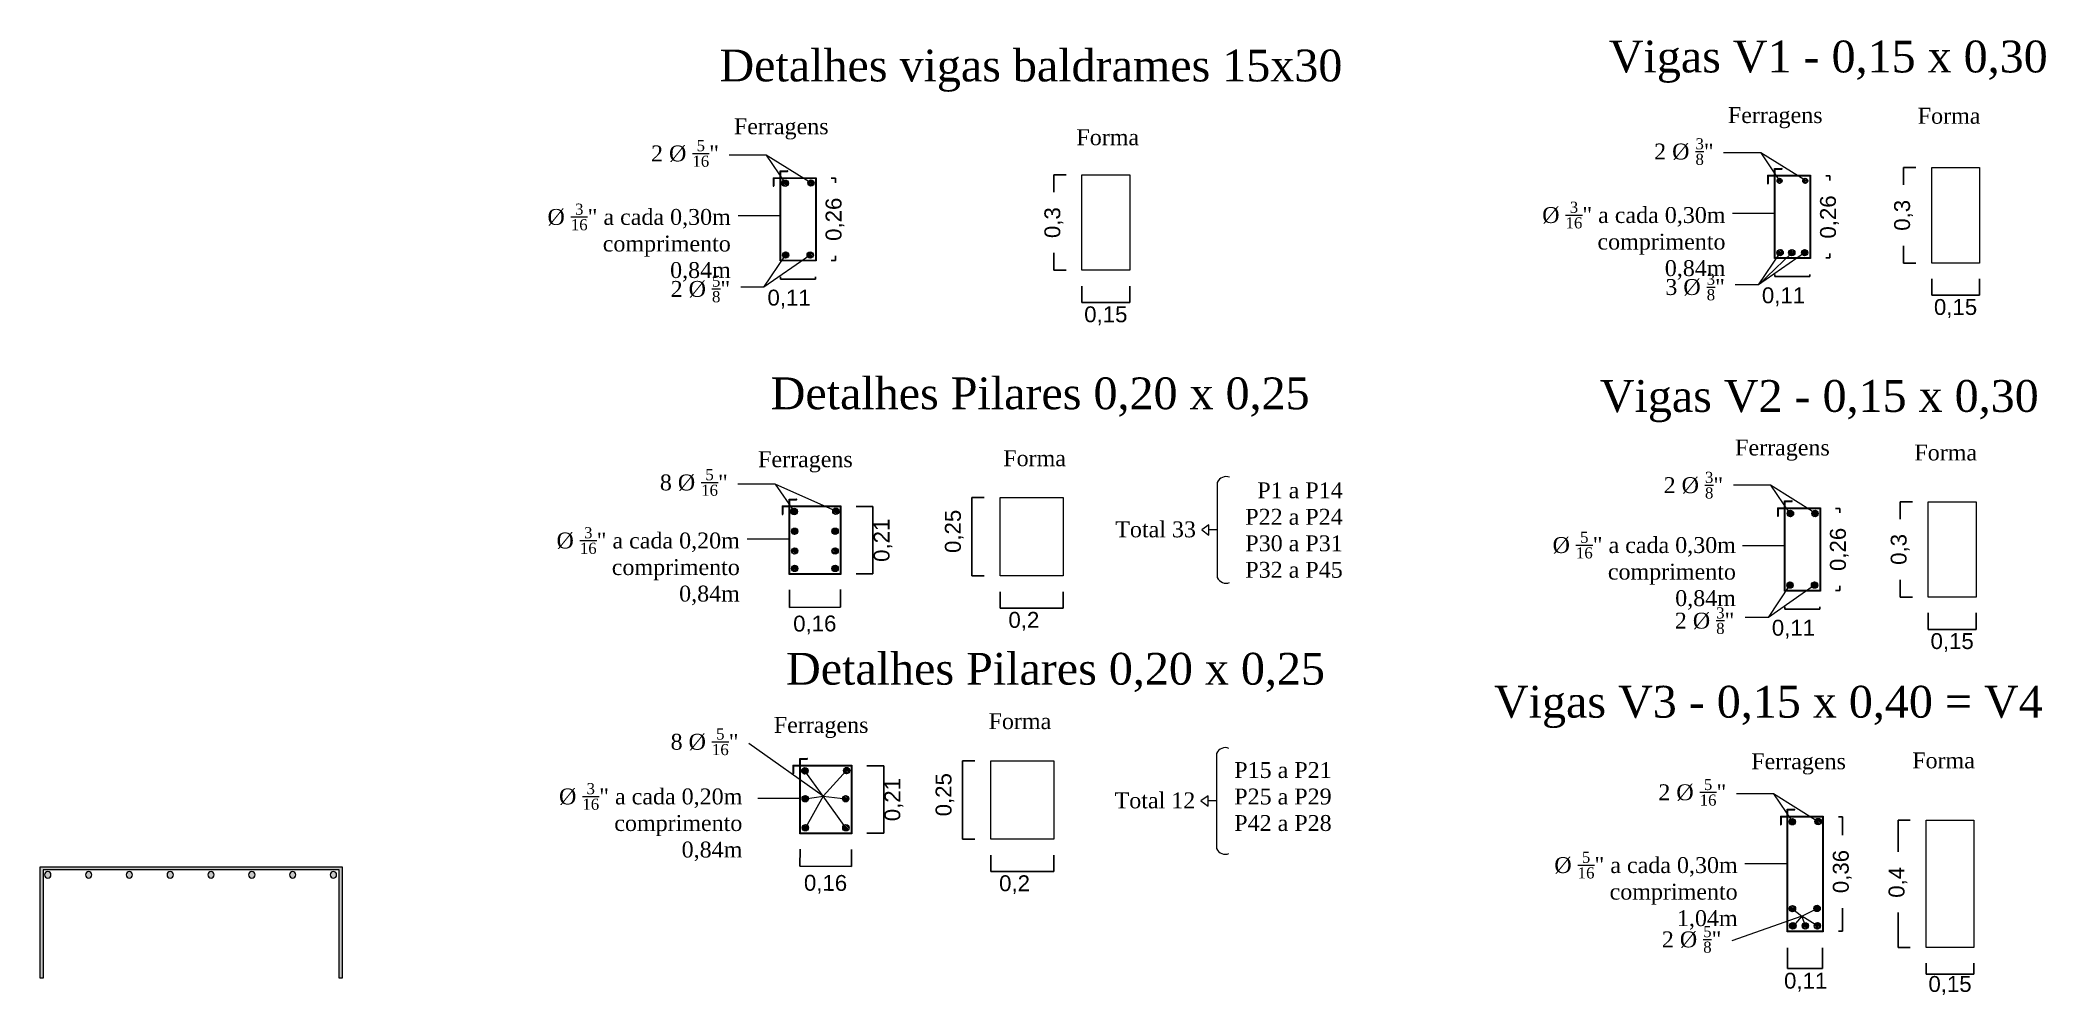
# Model space of a CAD drawing. Header units: metres. Extents: x 1628 to 1845, y 824 to 931.
# Drawn here: x 1770.18 to 1776.49, y 824.07 to 827.08 of the extents above; entities that cross this region are included whole.
import ezdxf

# ---------------------------------------------------------------- set-up
doc = ezdxf.new("R2010")
doc.units = ezdxf.units.M
doc.header["$LTSCALE"] = 0.15
doc.linetypes.add('CONTINUO', pattern=[0])
doc.layers.get('0').update_dxf_attribs({"lineweight": 0, "plot": 0})
doc.layers.get('Defpoints').update_dxf_attribs({"lineweight": 0})
doc.layers.add('Alvenaria', color=170, linetype='Continuous', lineweight=0)
doc.layers.add('Texto', color=7, linetype='Continuous', lineweight=0)
doc.layers.add('SELO', color=5, linetype='Continuous')
doc.styles.add('lunardi 01', font='times.ttf', dxfattribs={"height": 0.05})
doc.styles.get("Standard").update_dxf_attribs({"font": 'arial.ttf'})
doc.dimstyles.new('Lunardi 005', dxfattribs={"dimtxt": 0.05, "dimasz": 0, "dimexe": 0, "dimexo": 0.05, "dimgap": 0.05, "dimtad": 0, "dimzin": 9, "dimtxsty": 'Standard', "dimblk": 'DOT', "dimcen": 1.3, "dimclrd": 1, "dimclre": 1, "dimclrt": 1, "dimadec": 0, "dimazin": 0, "dimtfac": 1, "dimtmove": 2, "dimatfit": 2, "dimldrblk": 'DOT', "dimfxl": 1, "dimarcsym": 0})

msp = doc.modelspace()

# ---------------------------------------------------------------- texts
at = {"layer": 'Texto', "ltscale": 0.2, "style": 'lunardi 01'}
for s, p in [('Detalhes vigas baldrames 15x30', (1772.3153, 826.9505)), ('Vigas V1 - 0,15 x 0,30', (1775.1121, 826.9787)), ('Detalhes Pilares 0,20 x 0,25', (1772.4765, 825.9193)), ('Vigas V2 - 0,15 x 0,30', (1775.0838, 825.911)), ('Detalhes Pilares 0,20 x 0,25', (1772.5248, 825.053)), ('Vigas V3 - 0,15 x 0,40 = V4', (1774.7511, 824.9493))]:
    msp.add_text(s, height=0.1, dxfattribs=at).set_placement(p)
at = {"layer": 'Texto', "ltscale": 0.2, "char_height": 0.05, "attachment_point": 3, "style": 'lunardi 01'}
for s, insert, width in [('Ferragens', (1772.6584, 826.8342), 0.38616), ('Ferragens', (1775.7843, 826.8695), 0.38616), ('Forma', (1776.2809, 826.8673), 0.38616), ('Forma', (1773.635, 826.7998), 0.38616), ('Ferragens', (1775.8071, 825.8239), 0.38616), ('Ferragens', (1772.7345, 825.787), 0.38616), ('Forma', (1773.4049, 825.7902), 0.38616), ('Forma', (1776.2702, 825.8082), 0.38616), ('P1 a P14\\PP22 a P24\\PP30 a P31\\PP32 a P45', (1774.2753, 825.6893), 0.38616), ('Total 33', (1773.8137, 825.5665), 0.38616), ('Ferragens', (1772.7839, 824.9514), 0.38616), ('Forma', (1773.3587, 824.9632), 0.38616), ('Ferragens', (1775.8577, 824.8369), 0.38616), ('Forma', (1776.2634, 824.8398), 0.38616), ('P15 a P21\\PP25 a P29\\PP42 a P28', (1774.2405, 824.8095), 0.970879), ('Total 12', (1773.8116, 824.714), 0.38616)]:
    msp.add_mtext(s, dxfattribs=dict(at, insert=insert, width=width))
at = {"layer": 'Texto', "lineweight": 0, "char_height": 0.05, "attachment_point": 3, "style": 'lunardi 01'}
for s, insert, width in [('\\A1;2 %%C {\\H0.7x;\\S3/8;\\H1.4286x;"}', (1775.4419, 826.7718), 0.538393), ('\\A1;2 %%C {\\H0.7x;\\S5/16;}"', (1772.3138, 826.7659), 0.538393), ('\\A1;%%C {\\H0.7x;\\S3/16;}" a cada 0,30m comprimento 0,84m', (1772.3509, 826.5661), 0.600513), ('\\A1;%%C {\\H0.7x;\\S3/16;}" a cada 0,30m comprimento 0,84m', (1775.4791, 826.5721), 0.600513), ('\\A1;2 %%C {\\H0.7x;\\S5/8;}"', (1772.349, 826.3397), 0.538393), ('\\A1;3 %%C {\\H0.7x;\\S3/8;}"', (1775.4772, 826.3457), 0.538393), ('\\A1;8 %%C {\\H0.7x;\\S5/16;}"', (1772.3415, 825.731), 0.538393), ('\\A1;2 %%C {\\H0.7x;\\S3/8;\\H1.4286x;"}', (1775.4718, 825.7225), 0.538393), ('\\A1;%%C {\\H0.7x;\\S3/16;}" a cada 0,20m comprimento 0,84m', (1772.3793, 825.5484), 0.600513), ('\\A1;%%C {\\H0.7x;\\S5/16;\\H1.4286x;"} a cada 0,30m comprimento 0,84m', (1775.5118, 825.5341), 0.600513), ('\\A1;2 %%C {\\H0.7x;\\S3/8;\\H1.4286x;"}', (1775.507, 825.2963), 0.538393), ('\\A1;8 %%C {\\H0.7x;\\S5/16;}"', (1772.3753, 824.9153), 0.538393), ('\\A1;2 %%C {\\H0.7x;\\S5/16;}"', (1775.4816, 824.7565), 0.538393), ('\\A1;%%C {\\H0.7x;\\S3/16;}" a cada 0,20m comprimento 0,84m', (1772.3872, 824.7434), 0.600513), ('\\A1;%%C {\\H0.7x;\\S5/16;\\H1.4286x;"} a cada 0,30m comprimento 1,04m', (1775.5173, 824.5275), 0.600513), ('\\A1;2 %%C {\\H0.7x;\\S5/8;}"', (1775.4662, 824.2938), 0.538393)]:
    msp.add_mtext(s, dxfattribs=dict(at, insert=insert, width=width))

# ---------------------------------------------------------------- blocks, each defined once
blk = doc.blocks.new('*D228')
at = {"layer": 'Defpoints', "color": 0}
for p in [(1773.4553, 826.6562), (1773.3667, 826.3562), (1773.4553, 826.3562)]:
    blk.add_point(p, dxfattribs=at)
at = {"layer": 'Texto', "color": 1, "lineweight": -2}
for p, q in [((1773.4053, 826.6562), (1773.3667, 826.6562)), ((1773.3667, 826.6562), (1773.3667, 826.6017)), ((1773.3667, 826.3562), (1773.3667, 826.4107)), ((1773.4053, 826.3562), (1773.3667, 826.3562))]:
    blk.add_line(p, q, dxfattribs=at)
at = {"layer": 'Texto', "color": 1, "lineweight": 0, "insert": (1773.3667, 826.5062), "char_height": 0.05, "attachment_point": 5, "rotation": 90}
blk.add_mtext('0,3', dxfattribs=at)
blk = doc.blocks.new('_Dot')
at = {"color": 0, "linetype": 'ByBlock', "lineweight": -2}
blk.add_line((-0.5, 0), (-1, 0), dxfattribs=at)
at = {"color": 0, "linetype": 'ByBlock', "const_width": 0.5}
blk.add_lwpolyline([(-0.25, 0, 1), (0.25, 0, 1)], format="xyb", close=True, dxfattribs=at)
blk = doc.blocks.new('*D229')
at = {"layer": 'Defpoints', "color": 0}
for p in [(1773.4553, 826.3562), (1773.6053, 826.3562), (1773.4553, 826.2547)]:
    blk.add_point(p, dxfattribs=at)
at = {"layer": 'Texto', "color": 1, "lineweight": -2}
for p, q in [((1773.4553, 826.3062), (1773.4553, 826.2547)), ((1773.6053, 826.3062), (1773.6053, 826.2547)), ((1773.6053, 826.2547), (1773.4553, 826.2547))]:
    blk.add_line(p, q, dxfattribs=at)
at = {"layer": 'Texto', "color": 1, "lineweight": 0, "insert": (1773.5303, 826.2132), "char_height": 0.05, "attachment_point": 5}
blk.add_mtext('0,15', dxfattribs=at)
blk = doc.blocks.new('*D230')
at = {"layer": 'Defpoints', "color": 0}
for p in [(1772.6169, 826.6456), (1772.6169, 826.3876), (1772.6798, 826.3876)]:
    blk.add_point(p, dxfattribs=at)
at = {"layer": 'Texto', "color": 1, "lineweight": -2}
for p, q in [((1772.6669, 826.6456), (1772.6798, 826.6456)), ((1772.6798, 826.6456), (1772.6798, 826.6316)), ((1772.6798, 826.3876), (1772.6798, 826.4017)), ((1772.6669, 826.3876), (1772.6798, 826.3876))]:
    blk.add_line(p, q, dxfattribs=at)
at = {"layer": 'Texto', "color": 1, "lineweight": 0, "insert": (1772.6787, 826.5167), "char_height": 0.05, "attachment_point": 5, "rotation": 90}
blk.add_mtext('0,26', dxfattribs=at)
blk = doc.blocks.new('*D224')
at = {"layer": 'Defpoints', "color": 0}
for p in [(1772.5069, 826.3856), (1772.6169, 826.3857), (1772.6169, 826.3289)]:
    blk.add_point(p, dxfattribs=at)
at = {"layer": 'Texto', "color": 1, "lineweight": -2}
for p, q in [((1772.5069, 826.3356), (1772.5069, 826.3289)), ((1772.5069, 826.3289), (1772.6169, 826.3289)), ((1772.6169, 826.3357), (1772.6169, 826.3289))]:
    blk.add_line(p, q, dxfattribs=at)
at = {"layer": 'Texto', "color": 1, "lineweight": 0, "insert": (1772.5342, 826.2657), "char_height": 0.05, "attachment_point": 5, "rotation": 0.01011}
blk.add_mtext('0,11', dxfattribs=at)
blk = doc.blocks.new('*D231')
at = {"layer": 'Defpoints', "color": 0}
for p in [(1773.1975, 825.6412), (1773.1089, 825.395), (1773.1975, 825.395)]:
    blk.add_point(p, dxfattribs=at)
at = {"layer": 'Texto', "color": 1, "lineweight": -2}
for p, q in [((1773.1475, 825.6412), (1773.1089, 825.6412)), ((1773.1089, 825.6412), (1773.1089, 825.395)), ((1773.1475, 825.395), (1773.1089, 825.395))]:
    blk.add_line(p, q, dxfattribs=at)
at = {"layer": 'Texto', "color": 1, "lineweight": 0, "insert": (1773.0539, 825.5351), "char_height": 0.05, "attachment_point": 5, "rotation": 90}
blk.add_mtext('0,25', dxfattribs=at)
blk = doc.blocks.new('*D232')
at = {"layer": 'Defpoints', "color": 0}
for p in [(1773.1975, 825.395), (1773.3963, 825.395), (1773.1975, 825.2936)]:
    blk.add_point(p, dxfattribs=at)
at = {"layer": 'Texto', "color": 1, "lineweight": -2}
for p, q in [((1773.1975, 825.345), (1773.1975, 825.2936)), ((1773.3963, 825.345), (1773.3963, 825.2936)), ((1773.3963, 825.2936), (1773.1975, 825.2936))]:
    blk.add_line(p, q, dxfattribs=at)
at = {"layer": 'Texto', "color": 1, "lineweight": 0, "insert": (1773.2725, 825.2521), "char_height": 0.05, "attachment_point": 5}
blk.add_mtext('0,2', dxfattribs=at)
blk = doc.blocks.new('*D233')
at = {"layer": 'Defpoints', "color": 0}
for p in [(1772.6953, 825.613), (1772.6953, 825.4018), (1772.7979, 825.4018)]:
    blk.add_point(p, dxfattribs=at)
at = {"layer": 'Texto', "color": 1, "lineweight": -2}
for p, q in [((1772.7453, 825.613), (1772.7979, 825.613)), ((1772.7979, 825.613), (1772.7979, 825.4018)), ((1772.7453, 825.4018), (1772.7979, 825.4018))]:
    blk.add_line(p, q, dxfattribs=at)
at = {"layer": 'Texto', "color": 1, "lineweight": 0, "insert": (1772.8297, 825.5071), "char_height": 0.05, "attachment_point": 5, "rotation": 90}
blk.add_mtext('0,21', dxfattribs=at)
blk = doc.blocks.new('*D234')
at = {"layer": 'Defpoints', "color": 0}
for p in [(1772.5353, 825.4008), (1772.6953, 825.4018), (1772.6959, 825.2966)]:
    blk.add_point(p, dxfattribs=at)
at = {"layer": 'Texto', "color": 1, "lineweight": -2}
for p, q in [((1772.5356, 825.3508), (1772.5359, 825.2956)), ((1772.6956, 825.3518), (1772.6959, 825.2966)), ((1772.5359, 825.2956), (1772.6959, 825.2966))]:
    blk.add_line(p, q, dxfattribs=at)
at = {"layer": 'Texto', "color": 1, "lineweight": 0, "insert": (1772.6151, 825.2406), "char_height": 0.05, "attachment_point": 5, "rotation": 0.35809}
blk.add_mtext('0,16', dxfattribs=at)
blk = doc.blocks.new('*D235')
at = {"layer": 'Defpoints', "color": 0}
for p in [(1773.1682, 824.8129), (1773.0796, 824.5667), (1773.1682, 824.5667)]:
    blk.add_point(p, dxfattribs=at)
at = {"layer": 'Texto', "color": 1, "lineweight": -2}
for p, q in [((1773.1182, 824.8129), (1773.0796, 824.8129)), ((1773.0796, 824.8129), (1773.0796, 824.5667)), ((1773.1182, 824.5667), (1773.0796, 824.5667))]:
    blk.add_line(p, q, dxfattribs=at)
at = {"layer": 'Texto', "color": 1, "lineweight": 0, "insert": (1773.0246, 824.7068), "char_height": 0.05, "attachment_point": 5, "rotation": 90}
blk.add_mtext('0,25', dxfattribs=at)
blk = doc.blocks.new('*D236')
at = {"layer": 'Defpoints', "color": 0}
for p in [(1773.1682, 824.5667), (1773.367, 824.5667), (1773.1682, 824.4652)]:
    blk.add_point(p, dxfattribs=at)
at = {"layer": 'Texto', "color": 1, "lineweight": -2}
for p, q in [((1773.1682, 824.5167), (1773.1682, 824.4652)), ((1773.367, 824.5167), (1773.367, 824.4652)), ((1773.367, 824.4652), (1773.1682, 824.4652))]:
    blk.add_line(p, q, dxfattribs=at)
at = {"layer": 'Texto', "color": 1, "lineweight": 0, "insert": (1773.2432, 824.4237), "char_height": 0.05, "attachment_point": 5}
blk.add_mtext('0,2', dxfattribs=at)
blk = doc.blocks.new('*D237')
at = {"layer": 'Defpoints', "color": 0}
for p in [(1772.7291, 824.7973), (1772.7291, 824.5861), (1772.8317, 824.5861)]:
    blk.add_point(p, dxfattribs=at)
at = {"layer": 'Texto', "color": 1, "lineweight": -2}
for p, q in [((1772.7791, 824.7973), (1772.8317, 824.7973)), ((1772.8317, 824.7973), (1772.8317, 824.5861)), ((1772.7791, 824.5861), (1772.8317, 824.5861))]:
    blk.add_line(p, q, dxfattribs=at)
at = {"layer": 'Texto', "color": 1, "lineweight": 0, "insert": (1772.8635, 824.6914), "char_height": 0.05, "attachment_point": 5, "rotation": 90}
blk.add_mtext('0,21', dxfattribs=at)
blk = doc.blocks.new('*D238')
at = {"layer": 'Defpoints', "color": 0}
for p in [(1772.5691, 824.5851), (1772.7311, 824.5841), (1772.7304, 824.4808)]:
    blk.add_point(p, dxfattribs=at)
at = {"layer": 'Texto', "color": 1, "lineweight": -2}
for p, q in [((1772.5688, 824.5351), (1772.5684, 824.4818)), ((1772.7308, 824.5341), (1772.7304, 824.4808)), ((1772.5684, 824.4818), (1772.7304, 824.4808))]:
    blk.add_line(p, q, dxfattribs=at)
at = {"layer": 'Texto', "color": 1, "lineweight": 0, "insert": (1772.6489, 824.4249), "char_height": 0.05, "attachment_point": 5, "rotation": 359.64633}
blk.add_mtext('0,16', dxfattribs=at)
blk = doc.blocks.new('*D239')
at = {"layer": 'Defpoints', "color": 0}
for p in [(1776.1276, 826.6792), (1776.039, 826.3792), (1776.1276, 826.3792)]:
    blk.add_point(p, dxfattribs=at)
at = {"layer": 'Texto', "color": 1, "lineweight": -2}
for p, q in [((1776.0776, 826.6792), (1776.039, 826.6792)), ((1776.039, 826.6792), (1776.039, 826.6248)), ((1776.039, 826.3792), (1776.039, 826.4337)), ((1776.0776, 826.3792), (1776.039, 826.3792))]:
    blk.add_line(p, q, dxfattribs=at)
at = {"layer": 'Texto', "color": 1, "lineweight": 0, "insert": (1776.039, 826.5292), "char_height": 0.05, "attachment_point": 5, "rotation": 90}
blk.add_mtext('0,3', dxfattribs=at)
blk = doc.blocks.new('*D240')
at = {"layer": 'Defpoints', "color": 0}
for p in [(1776.1276, 826.3792), (1776.2776, 826.3792), (1776.1276, 826.2778)]:
    blk.add_point(p, dxfattribs=at)
at = {"layer": 'Texto', "color": 1, "lineweight": -2}
for p, q in [((1776.1276, 826.3292), (1776.1276, 826.2778)), ((1776.2776, 826.3292), (1776.2776, 826.2778)), ((1776.2776, 826.2778), (1776.1276, 826.2778))]:
    blk.add_line(p, q, dxfattribs=at)
at = {"layer": 'Texto', "color": 1, "lineweight": 0, "insert": (1776.2026, 826.2362), "char_height": 0.05, "attachment_point": 5}
blk.add_mtext('0,15', dxfattribs=at)
blk = doc.blocks.new('*D241')
at = {"layer": 'Defpoints', "color": 0}
for p in [(1775.7442, 826.653), (1775.7442, 826.395), (1775.8071, 826.395)]:
    blk.add_point(p, dxfattribs=at)
at = {"layer": 'Texto', "color": 1, "lineweight": -2}
for p, q in [((1775.7942, 826.653), (1775.8071, 826.653)), ((1775.8071, 826.653), (1775.8071, 826.6389)), ((1775.7942, 826.395), (1775.8071, 826.395)), ((1775.8071, 826.395), (1775.8071, 826.4091))]:
    blk.add_line(p, q, dxfattribs=at)
at = {"layer": 'Texto', "color": 1, "lineweight": 0, "insert": (1775.806, 826.524), "char_height": 0.05, "attachment_point": 5, "rotation": 90}
blk.add_mtext('0,26', dxfattribs=at)
blk = doc.blocks.new('*D225')
at = {"layer": 'Defpoints', "color": 0}
for p in [(1775.6342, 826.393), (1775.7442, 826.393), (1775.7442, 826.3363)]:
    blk.add_point(p, dxfattribs=at)
at = {"layer": 'Texto', "color": 1, "lineweight": -2}
for p, q in [((1775.6342, 826.343), (1775.6342, 826.3363)), ((1775.6342, 826.3363), (1775.7442, 826.3363)), ((1775.7442, 826.343), (1775.7442, 826.3363))]:
    blk.add_line(p, q, dxfattribs=at)
at = {"layer": 'Texto', "color": 1, "lineweight": 0, "insert": (1775.6615, 826.273), "char_height": 0.05, "attachment_point": 5}
blk.add_mtext('0,11', dxfattribs=at)
blk = doc.blocks.new('*D242')
at = {"layer": 'Defpoints', "color": 0}
for p in [(1776.1169, 825.6284), (1776.0283, 825.3284), (1776.1169, 825.3284)]:
    blk.add_point(p, dxfattribs=at)
at = {"layer": 'Texto', "color": 1, "lineweight": -2}
for p, q in [((1776.0669, 825.6284), (1776.0283, 825.6284)), ((1776.0283, 825.6284), (1776.0283, 825.5739)), ((1776.0283, 825.3284), (1776.0283, 825.3829)), ((1776.0669, 825.3284), (1776.0283, 825.3284))]:
    blk.add_line(p, q, dxfattribs=at)
at = {"layer": 'Texto', "color": 1, "lineweight": 0, "insert": (1776.0283, 825.4784), "char_height": 0.05, "attachment_point": 5, "rotation": 90}
blk.add_mtext('0,3', dxfattribs=at)
blk = doc.blocks.new('*D243')
at = {"layer": 'Defpoints', "color": 0}
for p in [(1776.1169, 825.3284), (1776.2669, 825.3284), (1776.1169, 825.2269)]:
    blk.add_point(p, dxfattribs=at)
at = {"layer": 'Texto', "color": 1, "lineweight": -2}
for p, q in [((1776.1169, 825.2784), (1776.1169, 825.2269)), ((1776.2669, 825.2784), (1776.2669, 825.2269)), ((1776.2669, 825.2269), (1776.1169, 825.2269))]:
    blk.add_line(p, q, dxfattribs=at)
at = {"layer": 'Texto', "color": 1, "lineweight": 0, "insert": (1776.1919, 825.1854), "char_height": 0.05, "attachment_point": 5}
blk.add_mtext('0,15', dxfattribs=at)
blk = doc.blocks.new('*D244')
at = {"layer": 'Defpoints', "color": 0}
for p in [(1775.7754, 825.6074), (1775.7754, 825.3494), (1775.8383, 825.3494)]:
    blk.add_point(p, dxfattribs=at)
at = {"layer": 'Texto', "color": 1, "lineweight": -2}
for p, q in [((1775.8254, 825.6074), (1775.8383, 825.6074)), ((1775.8383, 825.6074), (1775.8383, 825.5933)), ((1775.8254, 825.3494), (1775.8383, 825.3494)), ((1775.8383, 825.3494), (1775.8383, 825.3635))]:
    blk.add_line(p, q, dxfattribs=at)
at = {"layer": 'Texto', "color": 1, "lineweight": 0, "insert": (1775.8372, 825.4784), "char_height": 0.05, "attachment_point": 5, "rotation": 90}
blk.add_mtext('0,26', dxfattribs=at)
blk = doc.blocks.new('*D226')
at = {"layer": 'Defpoints', "color": 0}
for p in [(1775.6654, 825.3474), (1775.7754, 825.3474), (1775.7754, 825.2907)]:
    blk.add_point(p, dxfattribs=at)
at = {"layer": 'Texto', "color": 1, "lineweight": -2}
for p, q in [((1775.6654, 825.2974), (1775.6654, 825.2907)), ((1775.6654, 825.2907), (1775.7754, 825.2907)), ((1775.7754, 825.2974), (1775.7754, 825.2907))]:
    blk.add_line(p, q, dxfattribs=at)
at = {"layer": 'Texto', "color": 1, "lineweight": 0, "insert": (1775.6927, 825.2274), "char_height": 0.05, "attachment_point": 5}
blk.add_mtext('0,11', dxfattribs=at)
blk = doc.blocks.new('*D245')
at = {"layer": 'Defpoints', "color": 0}
for p in [(1776.1102, 824.6267), (1776.0216, 824.2267), (1776.1102, 824.2267)]:
    blk.add_point(p, dxfattribs=at)
at = {"layer": 'Texto', "color": 1, "lineweight": -2}
for p, q in [((1776.0602, 824.6267), (1776.0216, 824.6267)), ((1776.0216, 824.6267), (1776.0216, 824.5267)), ((1776.0216, 824.2267), (1776.0216, 824.3359)), ((1776.0602, 824.2267), (1776.0216, 824.2267))]:
    blk.add_line(p, q, dxfattribs=at)
at = {"layer": 'Texto', "color": 1, "lineweight": 0, "insert": (1776.0216, 824.4313), "char_height": 0.05, "attachment_point": 5, "rotation": 90}
blk.add_mtext('0,4', dxfattribs=at)
blk = doc.blocks.new('*D246')
at = {"layer": 'Defpoints', "color": 0}
for p in [(1776.1102, 824.2267), (1776.2602, 824.2267), (1776.1102, 824.1422)]:
    blk.add_point(p, dxfattribs=at)
at = {"layer": 'Texto', "color": 1, "lineweight": -2}
for p, q in [((1776.1102, 824.1767), (1776.1102, 824.1422)), ((1776.2602, 824.1422), (1776.1102, 824.1422)), ((1776.2602, 824.1767), (1776.2602, 824.1422))]:
    blk.add_line(p, q, dxfattribs=at)
at = {"layer": 'Texto', "color": 1, "lineweight": 0, "insert": (1776.1852, 824.1069), "char_height": 0.05, "attachment_point": 5}
blk.add_mtext('0,15', dxfattribs=at)
blk = doc.blocks.new('*D247')
at = {"layer": 'Defpoints', "color": 0}
for p in [(1775.7843, 824.6371), (1775.7843, 824.2777), (1775.8472, 824.2777)]:
    blk.add_point(p, dxfattribs=at)
at = {"layer": 'Texto', "color": 1, "lineweight": -2}
for p, q in [((1775.8343, 824.6371), (1775.8472, 824.6371)), ((1775.8472, 824.6371), (1775.8472, 824.5801)), ((1775.8472, 824.2777), (1775.8472, 824.3502)), ((1775.8343, 824.2777), (1775.8472, 824.2777))]:
    blk.add_line(p, q, dxfattribs=at)
at = {"layer": 'Texto', "color": 1, "lineweight": 0, "insert": (1775.8462, 824.4651), "char_height": 0.05, "attachment_point": 5, "rotation": 90}
blk.add_mtext('0,36', dxfattribs=at)
blk = doc.blocks.new('*D227')
at = {"layer": 'Defpoints', "color": 0}
for p in [(1775.6743, 824.2757), (1775.7843, 824.2757), (1775.7843, 824.1598)]:
    blk.add_point(p, dxfattribs=at)
at = {"layer": 'Texto', "color": 1, "lineweight": -2}
for p, q in [((1775.6743, 824.2257), (1775.6743, 824.1598)), ((1775.7843, 824.2257), (1775.7843, 824.1598)), ((1775.6743, 824.1598), (1775.7843, 824.1598))]:
    blk.add_line(p, q, dxfattribs=at)
at = {"layer": 'Texto', "color": 1, "lineweight": 0, "insert": (1775.7312, 824.1172), "char_height": 0.05, "attachment_point": 5}
blk.add_mtext('0,11', dxfattribs=at)
blk = doc.blocks.new('*U257')
at = {"layer": 'SELO', "lineweight": 0}
blk.add_circle((0, 0), 0.01, dxfattribs=at)
blk = doc.blocks.new('*U258')
at = {"layer": 'Alvenaria', "color": 0, "linetype": 'ByBlock', "lineweight": -2}
for p in [(0, 0), (0.1283, 0), (0.2566, 0), (0.3849, 0), (0.5133, 0), (0.6416, 0), (0.7699, 0), (0.8982, 0)]:
    blk.add_blockref('*U257', p, dxfattribs=at)

# ---------------------------------------------------------------- dimensions: what is measured, and where the dimension line sits
at = {"layer": 'Texto', "lineweight": 0}
for base, p1, p2, angle, picture, middle in [((1772.6798, 826.3876), (1772.6169, 826.6456), (1772.6169, 826.3876), 270, '*D230', (1772.6787, 826.5167)), ((1773.3667, 826.3562), (1773.4553, 826.6562), (1773.4553, 826.3562), 270, '*D228', (1773.3667, 826.5062)), ((1775.8071, 826.395), (1775.7442, 826.653), (1775.7442, 826.395), 270, '*D241', (1775.806, 826.524)), ((1776.039, 826.3792), (1776.1276, 826.6792), (1776.1276, 826.3792), 270, '*D239', (1776.039, 826.5292)), ((1775.7442, 826.3363), (1775.6342, 826.393), (1775.7442, 826.393), 0, '*D225', (1775.6615, 826.273)), ((1772.6169, 826.3289), (1772.5069, 826.3856), (1772.6169, 826.3857), 0.01011, '*D224', (1772.5342, 826.2657)), ((1773.4553, 826.2547), (1773.6053, 826.3562), (1773.4553, 826.3562), 180, '*D229', (1773.5303, 826.2132)), ((1776.1276, 826.2778), (1776.2776, 826.3792), (1776.1276, 826.3792), 180, '*D240', (1776.2026, 826.2362)), ((1773.1089, 825.395), (1773.1975, 825.6412), (1773.1975, 825.395), 270, '*D231', (1773.0539, 825.5351)), ((1772.7979, 825.4018), (1772.6953, 825.613), (1772.6953, 825.4018), 270, '*D233', (1772.8297, 825.5071)), ((1775.8383, 825.3494), (1775.7754, 825.6074), (1775.7754, 825.3494), 270, '*D244', (1775.8372, 825.4784)), ((1776.0283, 825.3284), (1776.1169, 825.6284), (1776.1169, 825.3284), 270, '*D242', (1776.0283, 825.4784)), ((1772.6959, 825.2966), (1772.5353, 825.4008), (1772.6953, 825.4018), 0.35809, '*D234', (1772.6151, 825.2406)), ((1773.1975, 825.2936), (1773.3963, 825.395), (1773.1975, 825.395), 180, '*D232', (1773.2725, 825.2521)), ((1775.7754, 825.2907), (1775.6654, 825.3474), (1775.7754, 825.3474), 0, '*D226', (1775.6927, 825.2274)), ((1776.1169, 825.2269), (1776.2669, 825.3284), (1776.1169, 825.3284), 180, '*D243', (1776.1919, 825.1854)), ((1772.8317, 824.5861), (1772.7291, 824.7973), (1772.7291, 824.5861), 270, '*D237', (1772.8635, 824.6914)), ((1773.0796, 824.5667), (1773.1682, 824.8129), (1773.1682, 824.5667), 270, '*D235', (1773.0246, 824.7068)), ((1775.8472, 824.2777), (1775.7843, 824.6371), (1775.7843, 824.2777), 270, '*D247', (1775.8462, 824.4651)), ((1776.0216, 824.2267), (1776.1102, 824.6267), (1776.1102, 824.2267), 270, '*D245', (1776.0216, 824.4313)), ((1772.7304, 824.4808), (1772.5691, 824.5851), (1772.7311, 824.5841), 359.64633, '*D238', (1772.6489, 824.4249)), ((1773.1682, 824.4652), (1773.367, 824.5667), (1773.1682, 824.5667), 180, '*D236', (1773.2432, 824.4237)), ((1775.7843, 824.1598), (1775.6743, 824.2757), (1775.7843, 824.2757), 0, '*D227', (1775.7312, 824.1172)), ((1776.1102, 824.1422), (1776.2602, 824.2267), (1776.1102, 824.2267), 180, '*D246', (1776.1852, 824.1069))]:
    dim = msp.add_linear_dim(base=base, p1=p1, p2=p2, angle=angle, dimstyle='Lunardi 005', dxfattribs=at)
    dim.commit()
    dim.dimension.update_dxf_attribs({"geometry": picture, "text_midpoint": middle, "dimtype": 161})

# ---------------------------------------------------------------- hatches: boundary and pattern name
at = {"layer": 'Alvenaria', "lineweight": 0}
h = msp.add_hatch(dxfattribs=at)
h.set_pattern_fill('JIS_WOOD', color=256, scale=0.005, style=0)
h.set_pattern_definition([(135, (2919.4499984, 69.4249244), (0.002499999996, 0.002499999996), [])])
h.paths.add_polyline_path([(1775.6412, 826.6376, -1), (1775.6572, 826.6376, -1)])
h.paths.add_polyline_path([(1775.7221, 826.6377, -1), (1775.7381, 826.6377, -1)])
h.paths.add_polyline_path([(1775.718, 826.4117, -1), (1775.738, 826.4117, -1)])
h.paths.add_polyline_path([(1775.6776, 826.4117, -1), (1775.6976, 826.4117, -1)])
h.paths.add_polyline_path([(1775.6407, 826.4117, -1), (1775.6607, 826.4117, -1)])
h = msp.add_hatch(dxfattribs=at)
h.set_pattern_fill('JIS_WOOD', color=256, scale=0.005, style=0)
h.set_pattern_definition([(135, (2916.890579, 66.317603), (0.002499999996, 0.002499999996), [])])
h.paths.add_polyline_path([(1772.5929, 826.631, -1), (1772.6129, 826.631, -1)])
h.paths.add_polyline_path([(1772.5119, 826.6303, -1), (1772.5319, 826.6303, -1)])
h.paths.add_polyline_path([(1772.5134, 826.4044, -1), (1772.5334, 826.4044, -1)])
h.paths.add_polyline_path([(1772.5907, 826.4044, -1), (1772.6107, 826.4044, -1)])
h = msp.add_hatch(dxfattribs=at)
h.set_pattern_fill('JIS_WOOD', color=256, scale=0.005, style=0)
h.set_pattern_definition([(135, (2916.8873248, 66.6366937), (0.002499999996, 0.002499999996), [])])
h.paths.add_polyline_path([(1772.6713, 825.5984, -1), (1772.6913, 825.5984, -1)])
h.paths.add_polyline_path([(1772.5402, 825.5976, -1), (1772.5602, 825.5976, -1)])
h.paths.add_polyline_path([(1772.5417, 825.5356, -1), (1772.5617, 825.5356, -1)])
h.paths.add_polyline_path([(1772.5617, 825.4736, -1), (1772.5417, 825.4736, -1)])
h.paths.add_polyline_path([(1772.5417, 825.4185, -1), (1772.5617, 825.4185, -1)])
h.paths.add_polyline_path([(1772.669, 825.4185, -1), (1772.689, 825.4185, -1)])
h.paths.add_polyline_path([(1772.689, 825.4736, -1), (1772.669, 825.4736, -1)])
h.paths.add_polyline_path([(1772.689, 825.5356, -1), (1772.669, 825.5356, -1)])
h = msp.add_hatch(dxfattribs=at)
h.set_pattern_fill('JIS_WOOD', color=256, scale=0.005, style=0)
h.set_pattern_definition([(135, (2922.0052162, 68.4043073), (0.002499999996, 0.002499999996), [])])
h.paths.add_polyline_path([(1775.7506, 825.5913, -1), (1775.7706, 825.5913, -1)])
h.paths.add_polyline_path([(1775.6732, 825.5913, -1), (1775.6932, 825.5913, -1)])
h.paths.add_polyline_path([(1775.6718, 825.3661, -1), (1775.6918, 825.3661, -1)])
h.paths.add_polyline_path([(1775.7492, 825.3661, -1), (1775.7692, 825.3661, -1)])
h = msp.add_hatch(dxfattribs=at)
h.set_pattern_fill('JIS_WOOD', color=256, scale=0.005, style=0)
h.set_pattern_definition([(135, (2916.6285627, 67.0306575), (0.002499999996, 0.002499999996), [])])
h.paths.add_polyline_path([(1772.7051, 824.7827, -1), (1772.7251, 824.7827, -1)])
h.paths.add_polyline_path([(1772.7023, 824.6941, -1), (1772.7223, 824.6941, -1)])
h.paths.add_polyline_path([(1772.7029, 824.6028, -1), (1772.7229, 824.6028, -1)])
h.paths.add_polyline_path([(1772.5755, 824.6028, -1), (1772.5955, 824.6028, -1)])
h.paths.add_polyline_path([(1772.575, 824.6941, -1), (1772.595, 824.6941, -1)])
h.paths.add_polyline_path([(1772.594, 824.7819, -1), (1772.574, 824.7819, -1)])
h = msp.add_hatch(dxfattribs=at)
h.set_pattern_fill('JIS_WOOD', color=256, scale=0.005, style=0)
h.set_pattern_definition([(135, (2924.5798645, 67.4006818), (0.002499999996, 0.002499999996), [])])
h.paths.add_polyline_path([(1775.6793, 824.6217, -1), (1775.6993, 824.6217, -1)])
h.paths.add_polyline_path([(1775.7603, 824.6225, -1), (1775.7803, 824.6225, -1)])
h.paths.add_polyline_path([(1775.7571, 824.349, -1), (1775.7771, 824.349, -1)])
h.paths.add_polyline_path([(1775.6797, 824.3483, -1), (1775.6997, 824.3483, -1)])
h.paths.add_polyline_path([(1775.6808, 824.2944, -1), (1775.7008, 824.2944, -1)])
h.paths.add_polyline_path([(1775.7201, 824.2943, -1), (1775.7401, 824.2943, -1)])
h.paths.add_polyline_path([(1775.7581, 824.2944, -1), (1775.7781, 824.2944, -1)])
at = {"layer": 'Alvenaria', "linetype": 'CONTINUO', "ltscale": 10}
h = msp.add_hatch(color=256, dxfattribs=at)
h.dxf.hatch_style = 1
h.paths.add_polyline_path([(1770.1788, 824.1303), (1770.1888, 824.1303), (1770.1888, 824.4703), (1771.1188, 824.4703), (1771.1188, 824.1303), (1771.1288, 824.1303), (1771.1288, 824.4803), (1771.1188, 824.4803), (1770.1788, 824.4803)])
h.paths.add_polyline_path([(1770.213, 824.4548, 1), (1770.193, 824.4548, 1)], flags=17)
h.paths.add_polyline_path([(1770.3413, 824.4548, 1), (1770.3213, 824.4548, 1)], flags=17)
h.paths.add_polyline_path([(1770.4696, 824.4548, 1), (1770.4496, 824.4548, 1)], flags=17)
h.paths.add_polyline_path([(1770.5979, 824.4548, 1), (1770.5779, 824.4548, 1)], flags=17)
h.paths.add_polyline_path([(1770.7062, 824.4548, 1), (1770.7262, 824.4548, 1)], flags=17)
h.paths.add_polyline_path([(1770.8545, 824.4548, 1), (1770.8345, 824.4548, 1)], flags=17)
h.paths.add_polyline_path([(1770.9629, 824.4548, 1), (1770.9829, 824.4548, 1)], flags=17)
h.paths.add_polyline_path([(1771.0912, 824.4548, 1), (1771.1112, 824.4548, 1)], flags=17)

# ---------------------------------------------------------------- linework, layer by layer
at = {"layer": 'Alvenaria', "lineweight": 0}
for p, q in [((1772.5079, 826.6675), (1772.5293, 826.6675)), ((1775.6352, 826.6748), (1775.6566, 826.6748)), ((1772.5363, 825.6348), (1772.5576, 825.6348)), ((1773.8805, 825.6893), (1773.8805, 825.3901)), ((1775.6664, 825.6292), (1775.6877, 825.6292)), ((1773.8539, 825.5557), (1773.8318, 825.5397)), ((1773.8318, 825.5397), (1773.8539, 825.5237)), ((1773.8539, 825.5237), (1773.8539, 825.5557)), ((1773.8805, 825.5397), (1773.8539, 825.5397)), ((1772.5701, 824.8191), (1772.5914, 824.8191)), ((1773.8783, 824.8368), (1773.8783, 824.5376)), ((1773.8517, 824.7032), (1773.8296, 824.6872)), ((1773.8296, 824.6872), (1773.8517, 824.6712)), ((1773.8517, 824.6712), (1773.8517, 824.7032)), ((1773.8783, 824.6872), (1773.8517, 824.6872)), ((1775.6753, 824.6589), (1775.6967, 824.6589))]:
    msp.add_line(p, q, dxfattribs=at)
at = {"layer": 'Alvenaria', "linetype": 'CONTINUO', "ltscale": 10}
for points in [[(1770.1788, 824.4703), (1770.1788, 824.4803), (1771.1288, 824.4803), (1771.1288, 824.4703)], [(1770.1888, 824.4703), (1770.1888, 824.1303), (1770.1788, 824.1303), (1770.1788, 824.4803), (1770.1888, 824.4803)], [(1771.1188, 824.4703), (1770.1888, 824.4703)], [(1771.1188, 824.4803), (1771.1288, 824.4803), (1771.1288, 824.1303), (1771.1188, 824.1303), (1771.1188, 824.4703)]]:
    msp.add_lwpolyline(points, dxfattribs=at)
at = {"layer": 'Alvenaria', "lineweight": 0}
for centre, radius, start, end in [((1772.5292, 826.6685), 0.001, 264.95146, 84.95146), ((1775.6565, 826.6758), 0.001, 264.95146, 84.95146), ((1772.4853, 826.6217), 0.001, 177.71385, 357.71385), ((1775.6126, 826.629), 0.001, 177.71385, 357.71385), ((1773.9083, 825.6768), 0.0305, 68.3498, 155.8024), ((1772.5575, 825.6358), 0.001, 264.95146, 84.95146), ((1772.5137, 825.589), 0.001, 177.71385, 357.71385), ((1775.6438, 825.5834), 0.001, 177.71385, 357.71385), ((1775.6877, 825.6302), 0.001, 264.95146, 84.95146), ((1773.9083, 825.4026), 0.0305, 204.1976, 291.6502), ((1772.5913, 824.8201), 0.001, 264.95146, 84.95146), ((1773.9061, 824.8243), 0.0305, 68.3498, 155.8024), ((1772.5475, 824.7733), 0.001, 177.71385, 357.71385), ((1775.6966, 824.6599), 0.001, 264.95146, 84.95146), ((1775.6527, 824.6131), 0.001, 177.71385, 357.71385), ((1773.9061, 824.5501), 0.0305, 204.1976, 291.6502)]:
    msp.add_arc(centre, radius, start, end, dxfattribs=at)
at = {"layer": 'SELO', "lineweight": 0}
for p, q in [((1772.4843, 826.6476), (1772.5059, 826.6476)), ((1772.4843, 826.6476), (1772.4843, 826.6217)), ((1772.4843, 826.6466), (1772.4843, 826.6217)), ((1772.4863, 826.6456), (1772.5059, 826.6456)), ((1772.4863, 826.6456), (1772.4863, 826.6217)), ((1772.5059, 826.3856), (1772.5059, 826.6695)), ((1772.5059, 826.6695), (1772.5293, 826.6695)), ((1772.5079, 826.3876), (1772.5079, 826.6675)), ((1772.5079, 826.6476), (1772.6189, 826.6476)), ((1772.5079, 826.6456), (1772.6169, 826.6456)), ((1772.6169, 826.6456), (1772.6169, 826.3876)), ((1772.6189, 826.6476), (1772.6189, 826.3856)), ((1775.6116, 826.655), (1775.6332, 826.655)), ((1775.6116, 826.655), (1775.6116, 826.629)), ((1775.6116, 826.654), (1775.6116, 826.629)), ((1775.6136, 826.653), (1775.6332, 826.653)), ((1775.6136, 826.653), (1775.6136, 826.629)), ((1775.6332, 826.393), (1775.6332, 826.6768)), ((1775.6332, 826.6768), (1775.6566, 826.6768)), ((1775.6352, 826.395), (1775.6352, 826.6748)), ((1775.6352, 826.655), (1775.7462, 826.655)), ((1775.6352, 826.653), (1775.7442, 826.653)), ((1775.7442, 826.653), (1775.7442, 826.395)), ((1775.7462, 826.655), (1775.7462, 826.393)), ((1775.7462, 826.393), (1775.6332, 826.393)), ((1775.7442, 826.395), (1775.6352, 826.395)), ((1772.6189, 826.3856), (1772.5059, 826.3856)), ((1772.6169, 826.3876), (1772.5079, 826.3876)), ((1772.5343, 825.3998), (1772.5343, 825.6368)), ((1772.5343, 825.6368), (1772.5576, 825.6368)), ((1772.5363, 825.4018), (1772.5363, 825.6348)), ((1772.5127, 825.615), (1772.5343, 825.615)), ((1772.5127, 825.615), (1772.5127, 825.589)), ((1772.5127, 825.614), (1772.5127, 825.589)), ((1772.5147, 825.613), (1772.5343, 825.613)), ((1772.5147, 825.613), (1772.5147, 825.589)), ((1772.5363, 825.615), (1772.6973, 825.615)), ((1772.5363, 825.613), (1772.6953, 825.613)), ((1772.6953, 825.613), (1772.6953, 825.4018)), ((1772.6973, 825.615), (1772.6973, 825.3998)), ((1775.6428, 825.6094), (1775.6644, 825.6094)), ((1775.6428, 825.6094), (1775.6428, 825.5834)), ((1775.6428, 825.6084), (1775.6428, 825.5834)), ((1775.6448, 825.6074), (1775.6644, 825.6074)), ((1775.6448, 825.6074), (1775.6448, 825.5834)), ((1775.6644, 825.3474), (1775.6644, 825.6312)), ((1775.6644, 825.6312), (1775.6877, 825.6312)), ((1775.6664, 825.3494), (1775.6664, 825.6292)), ((1775.6664, 825.6094), (1775.7774, 825.6094)), ((1775.6664, 825.6074), (1775.7754, 825.6074)), ((1775.7754, 825.6074), (1775.7754, 825.3494)), ((1775.7774, 825.6094), (1775.7774, 825.3474)), ((1772.6973, 825.3998), (1772.5343, 825.3998)), ((1772.6953, 825.4018), (1772.5363, 825.4018)), ((1775.7774, 825.3474), (1775.6644, 825.3474)), ((1775.7754, 825.3494), (1775.6664, 825.3494)), ((1772.5681, 824.5841), (1772.5681, 824.8211)), ((1772.5681, 824.8211), (1772.5914, 824.8211)), ((1772.5701, 824.5861), (1772.5701, 824.8191)), ((1772.5465, 824.7993), (1772.5681, 824.7993)), ((1772.5465, 824.7993), (1772.5465, 824.7733)), ((1772.5465, 824.7983), (1772.5465, 824.7733)), ((1772.5485, 824.7973), (1772.5681, 824.7973)), ((1772.5485, 824.7973), (1772.5485, 824.7733)), ((1772.5701, 824.7993), (1772.7311, 824.7993)), ((1772.5701, 824.7973), (1772.7291, 824.7973)), ((1772.7291, 824.7973), (1772.7291, 824.5861)), ((1772.7311, 824.7993), (1772.7311, 824.5841)), ((1775.6517, 824.6391), (1775.6733, 824.6391)), ((1775.6517, 824.6391), (1775.6517, 824.6131)), ((1775.6517, 824.6381), (1775.6517, 824.6131)), ((1775.6537, 824.6371), (1775.6733, 824.6371)), ((1775.6537, 824.6371), (1775.6537, 824.6131)), ((1775.6733, 824.2757), (1775.6733, 824.6609)), ((1775.6733, 824.6609), (1775.6967, 824.6609)), ((1775.6753, 824.2777), (1775.6753, 824.6589)), ((1775.6753, 824.6391), (1775.7863, 824.6391)), ((1775.6753, 824.6371), (1775.7843, 824.6371)), ((1775.7843, 824.6371), (1775.7843, 824.2777)), ((1775.7863, 824.6391), (1775.7863, 824.2757)), ((1772.7311, 824.5841), (1772.5681, 824.5841)), ((1772.7291, 824.5861), (1772.5701, 824.5861)), ((1775.7863, 824.2757), (1775.6733, 824.2757)), ((1775.7843, 824.2777), (1775.6753, 824.2777))]:
    msp.add_line(p, q, dxfattribs=at)
for centre, radius in [((1775.6492, 826.6376), 0.008), ((1775.7301, 826.6377), 0.008), ((1772.5219, 826.6303), 0.01), ((1772.6029, 826.631), 0.01), ((1772.5234, 826.4044), 0.01), ((1772.6007, 826.4044), 0.01), ((1775.6507, 826.4117), 0.01), ((1775.6876, 826.4117), 0.01), ((1775.728, 826.4117), 0.01), ((1772.5502, 825.5976), 0.01), ((1772.6813, 825.5984), 0.01), ((1775.6832, 825.5913), 0.01), ((1775.7606, 825.5913), 0.01), ((1772.5517, 825.5356), 0.01), ((1772.679, 825.5356), 0.01), ((1772.5517, 825.4736), 0.01), ((1772.679, 825.4736), 0.01), ((1772.5517, 825.4185), 0.01), ((1772.679, 825.4185), 0.01), ((1775.6818, 825.3661), 0.01), ((1775.7592, 825.3661), 0.01), ((1772.584, 824.7819), 0.01), ((1772.7151, 824.7827), 0.01), ((1772.585, 824.6941), 0.01), ((1772.7123, 824.6941), 0.01), ((1775.6893, 824.6217), 0.01), ((1775.7703, 824.6225), 0.01), ((1772.5855, 824.6028), 0.01), ((1772.7129, 824.6028), 0.01), ((1775.6897, 824.3483), 0.01), ((1775.7671, 824.349), 0.01), ((1775.6908, 824.2944), 0.01), ((1775.7301, 824.2943), 0.01), ((1775.7681, 824.2944), 0.01)]:
    msp.add_circle(centre, radius, dxfattribs=at)
at = {"layer": 'Texto', "lineweight": 0}
for p, q in [((1772.4624, 826.7187), (1772.3456, 826.7187)), ((1772.6029, 826.631), (1772.4624, 826.7187)), ((1772.4624, 826.7187), (1772.5219, 826.6303)), ((1775.5897, 826.7261), (1775.4729, 826.7261)), ((1775.7302, 826.6384), (1775.5897, 826.7261)), ((1775.5897, 826.7261), (1775.6492, 826.6376)), ((1772.5069, 826.5281), (1772.3737, 826.5281)), ((1775.6342, 826.5354), (1775.501, 826.5354)), ((1772.6007, 826.4044), (1772.4553, 826.3028)), ((1772.4553, 826.3028), (1772.5234, 826.4044)), ((1775.728, 826.4117), (1775.5826, 826.3102)), ((1775.5826, 826.3102), (1775.6507, 826.4117)), ((1775.6876, 826.4117), (1775.5826, 826.3102)), ((1772.4553, 826.3028), (1772.3821, 826.3028)), ((1775.5826, 826.3102), (1775.5094, 826.3102)), ((1772.4901, 825.6839), (1772.3733, 825.6839)), ((1772.6813, 825.5984), (1772.4901, 825.6839)), ((1772.4901, 825.6839), (1772.5502, 825.5976)), ((1775.6208, 825.6805), (1775.5041, 825.6805)), ((1775.7614, 825.5928), (1775.6208, 825.6805)), ((1775.6208, 825.6805), (1775.6803, 825.592)), ((1772.5353, 825.5103), (1772.402, 825.5103)), ((1775.6654, 825.4898), (1775.5321, 825.4898)), ((1775.7592, 825.3661), (1775.6138, 825.2646)), ((1775.6138, 825.2646), (1775.6818, 825.3661)), ((1775.6138, 825.2646), (1775.5406, 825.2646)), ((1772.6416, 824.7021), (1772.4072, 824.8681)), ((1772.6416, 824.7021), (1772.584, 824.7819)), ((1772.7151, 824.7827), (1772.6416, 824.7021)), ((1772.5691, 824.6946), (1772.4359, 824.6946)), ((1772.585, 824.6941), (1772.6416, 824.7021)), ((1772.6416, 824.7021), (1772.5855, 824.6028)), ((1772.6416, 824.7021), (1772.7123, 824.6941)), ((1772.7129, 824.6028), (1772.6416, 824.7021)), ((1775.6302, 824.7094), (1775.5134, 824.7094)), ((1775.7707, 824.6217), (1775.6302, 824.7094)), ((1775.6302, 824.7094), (1775.6896, 824.621)), ((1775.6733, 824.4894), (1775.54, 824.4894)), ((1775.7187, 824.3244), (1775.4986, 824.247)), ((1775.6897, 824.3483), (1775.7187, 824.3244)), ((1775.7187, 824.3244), (1775.6923, 824.2933)), ((1775.7187, 824.3244), (1775.7671, 824.349)), ((1775.7697, 824.2933), (1775.7187, 824.3244)), ((1775.7187, 824.3244), (1775.7301, 824.2943))]:
    msp.add_line(p, q, dxfattribs=at)
for points in [[(1773.6053, 826.3562), (1773.4553, 826.3562), (1773.4553, 826.6562), (1773.6053, 826.6562)], [(1776.2776, 826.3792), (1776.1276, 826.3792), (1776.1276, 826.6792), (1776.2776, 826.6792)], [(1773.3963, 825.395), (1773.1975, 825.395), (1773.1975, 825.6412), (1773.3963, 825.6412)], [(1776.2669, 825.3284), (1776.1169, 825.3284), (1776.1169, 825.6284), (1776.2669, 825.6284)], [(1773.367, 824.5667), (1773.1682, 824.5667), (1773.1682, 824.8129), (1773.367, 824.8129)], [(1776.2602, 824.2267), (1776.1102, 824.2267), (1776.1102, 824.6267), (1776.2602, 824.6267)]]:
    msp.add_lwpolyline(points, close=True, dxfattribs=at)

# ---------------------------------------------------------------- block references
at = {"layer": 'Alvenaria', "linetype": 'CONTINUO', "xscale": -1, "rotation": 180}
msp.add_blockref('*U258', (1770.203, 824.4548), dxfattribs=at)

msp.set_redraw_order([(e.dxf.handle, doc.entitydb.next_handle()) for e in msp.query("TEXT MTEXT ATTDEF DIMENSION ARC_DIMENSION")])  # texts and dimensions are drawn at this point

doc.saveas('drawing.dxf')
